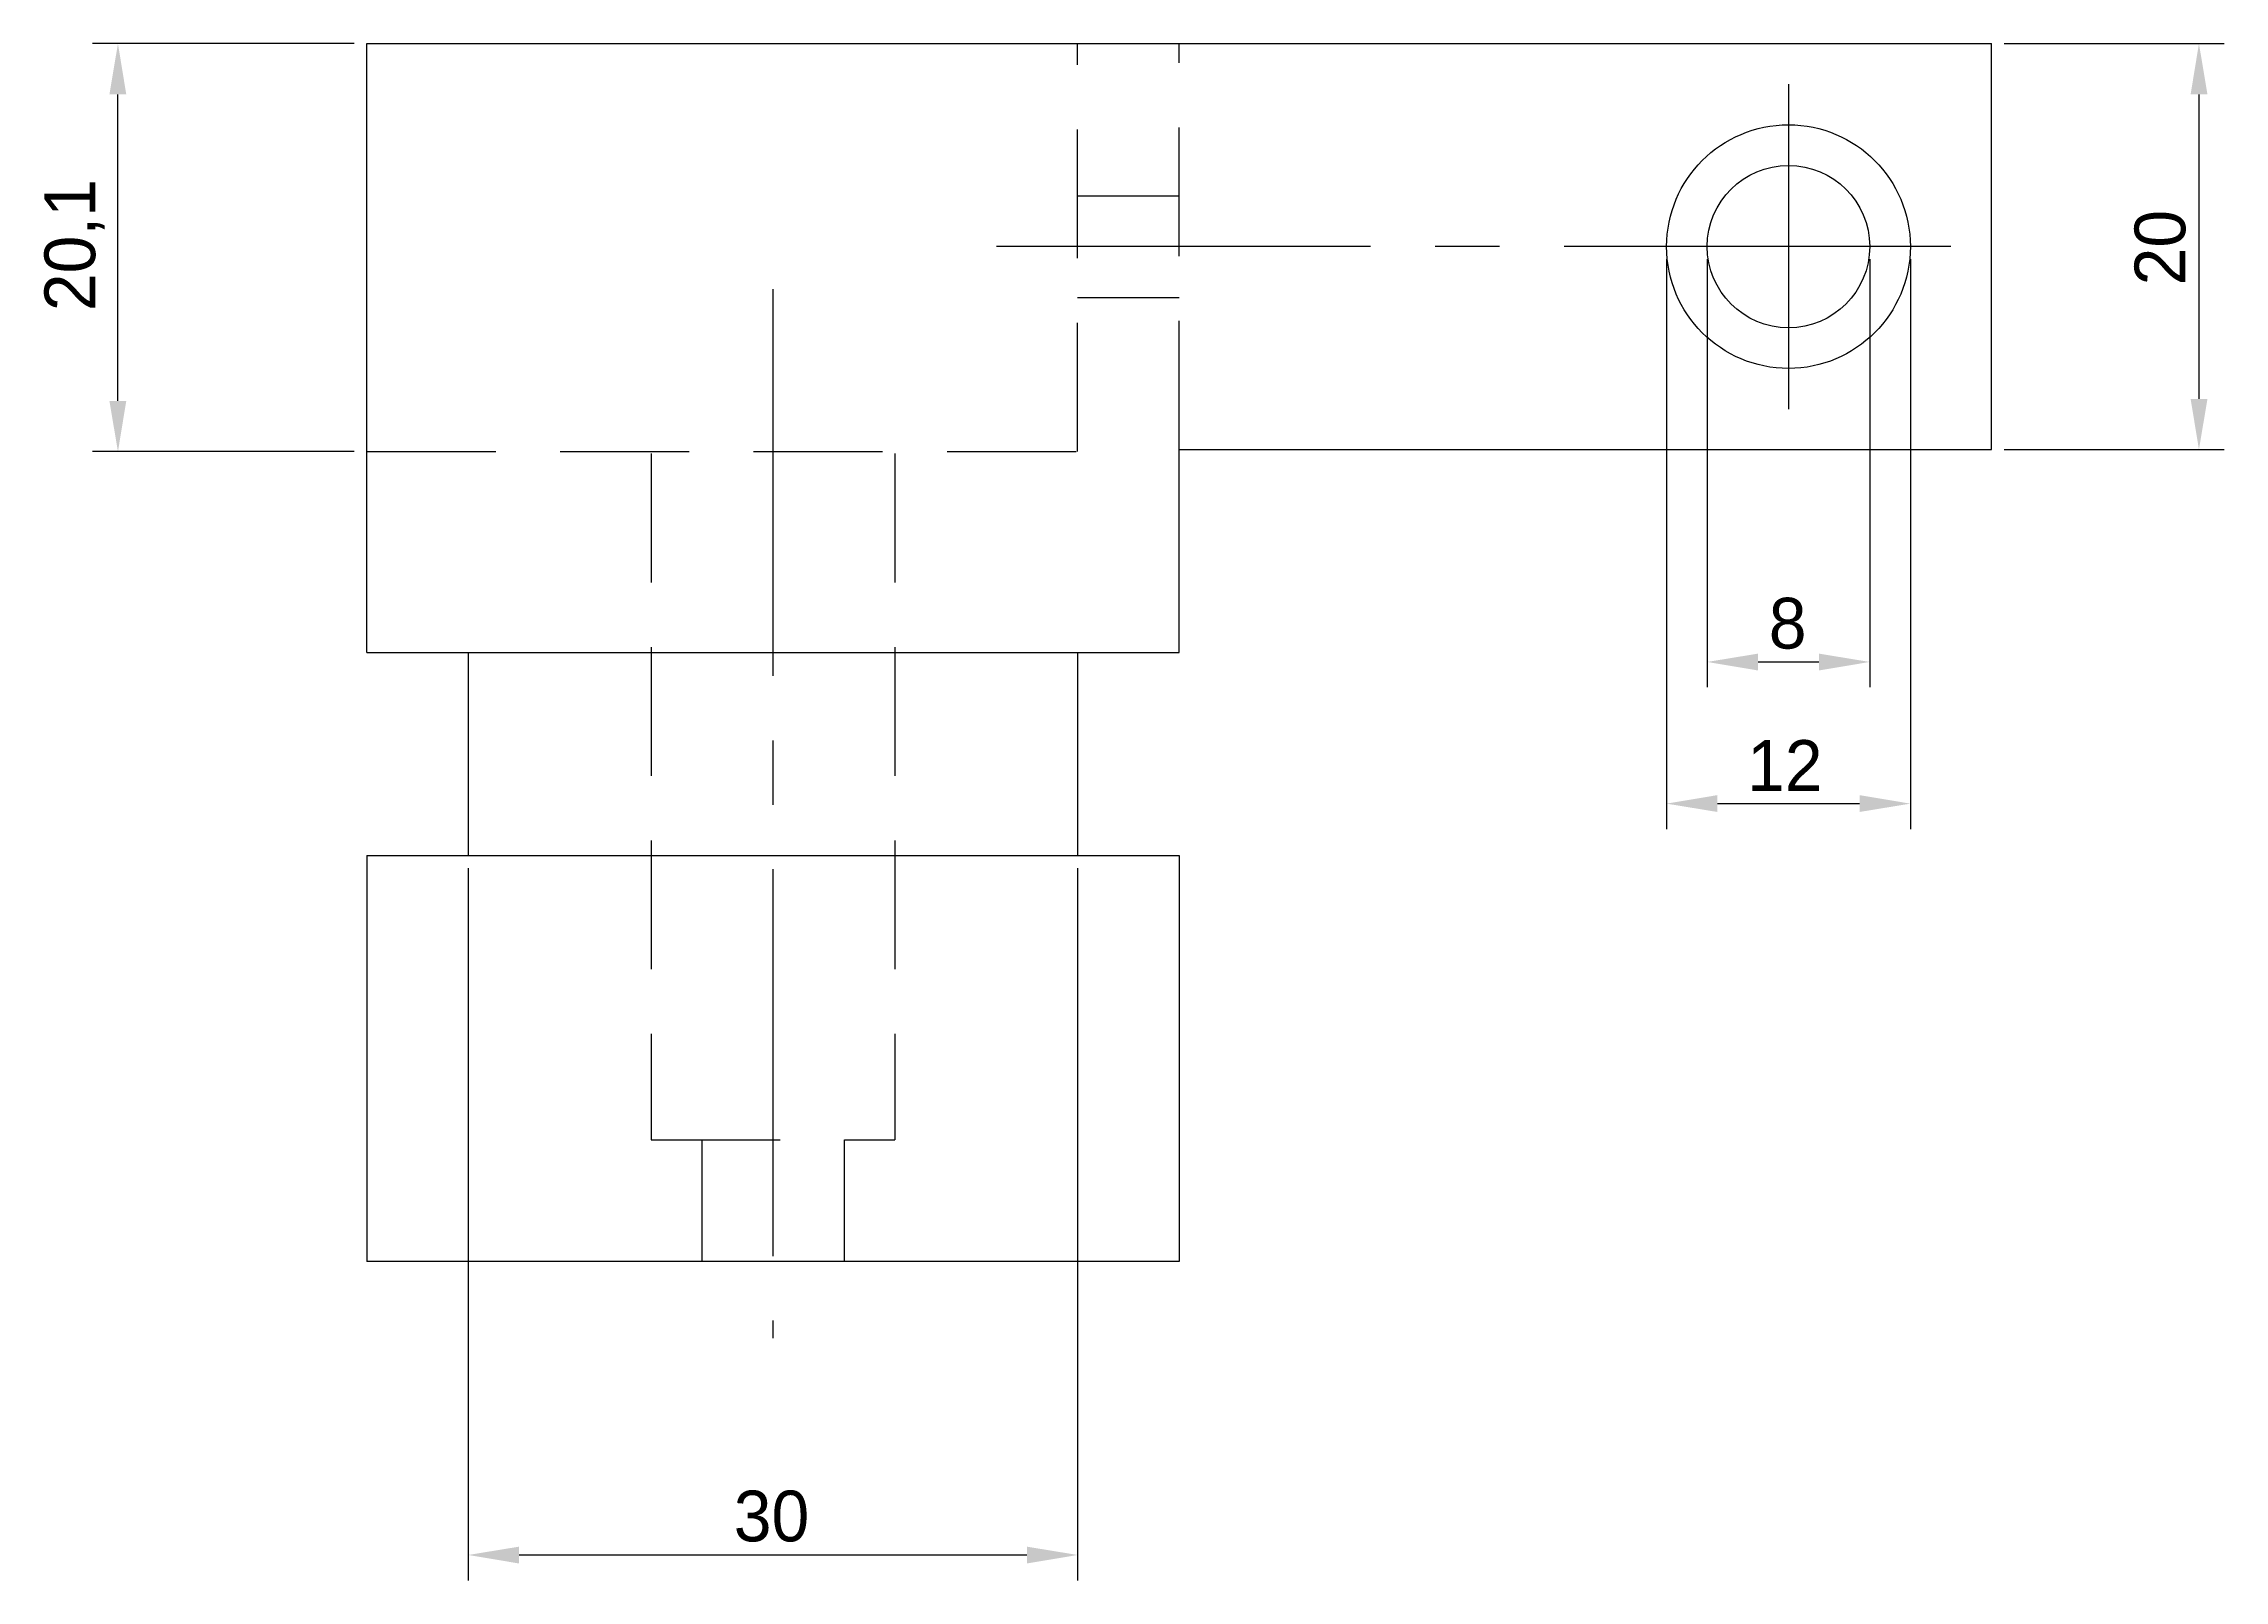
# Model space of a CAD drawing. Extents: x -37 to 181, y -12 to 208.
# Drawn here: x 74.1 to 181.5, y 114.3 to 190 of the extents above; entities that cross this region are included whole.
import ezdxf

# ---------------------------------------------------------------- set-up
doc = ezdxf.new("R2010")
doc.units = 0
doc.linetypes.add('CENTER2', pattern=[28.575, 19.05, -3.175, 3.175, -3.175])
doc.linetypes.add('DASHED2', pattern=[9.525, 6.35, -3.175])
doc.layers.get('0').update_dxf_attribs({"linetype": 'CONTINUOUS'})
doc.layers.get('DEFPOINTS').update_dxf_attribs({"linetype": 'CONTINUOUS'})
for name, color, linetype in [('A', 10, 'CONTINUOUS'), ('B', 40, 'DASHED2'), ('DIM', 144, 'CONTINUOUS'), ('E', 102, 'CENTER2')]:
    doc.layers.add(name, color=color, linetype=linetype)
doc.dimstyles.get("Standard").update_dxf_attribs({"dimtxt": 0.18, "dimasz": 0.18, "dimexe": 0.18, "dimexo": 0.0625, "dimgap": 0.09, "dimtad": 0, "dimtih": 1, "dimtoh": 1, "dimzin": 0, "dimcen": 0.09, "dimazin": 3, "dimtfac": 1, "dimtofl": 0, "dimtmove": 0, "dimatfit": 3})

# ---------------------------------------------------------------- blocks, each defined once
blk = doc.blocks.new('*U71')
at = {"layer": 'DIM', "color": 0}
blk.add_text('30', height=2.5, dxfattribs=at).set_placement((108.07, 116.22))
blk = doc.blocks.new('*D30')
at = {"layer": 'DEFPOINTS', "color": 0}
for p in [(95, 150), (125, 150), (125, 115.55)]:
    blk.add_point(p, dxfattribs=at)
at = {"layer": 'DIM', "color": 0}
for p, q in [((95, 149.38), (95, 114.3)), ((125, 149.38), (125, 114.3)), ((97.5, 115.55), (122.5, 115.55))]:
    blk.add_line(p, q, dxfattribs=at)
for points in [[(97.5, 115.96), (97.5, 115.13), (95, 115.55)], [(122.5, 115.96), (122.5, 115.13), (125, 115.55)]]:
    blk.add_solid(points, dxfattribs=at)
blk.add_blockref('*U71', (0, 0))
blk = doc.blocks.new('*U73')
at = {"layer": 'DIM', "color": 0}
blk.add_text('20,1', height=2.5, rotation=90, dxfattribs=at).set_placement((76.63, 176.82))
blk = doc.blocks.new('*D33')
at = {"layer": 'DEFPOINTS', "color": 0}
for p in [(77.75, 190), (90, 190), (90, 169.9)]:
    blk.add_point(p, dxfattribs=at)
at = {"layer": 'DIM', "color": 0}
for p, q in [((89.38, 190), (76.5, 190)), ((77.75, 172.4), (77.75, 187.5)), ((89.38, 169.9), (76.5, 169.9))]:
    blk.add_line(p, q, dxfattribs=at)
for points in [[(77.33, 187.5), (78.16, 187.5), (77.75, 190)], [(77.33, 172.4), (78.16, 172.4), (77.75, 169.9)]]:
    blk.add_solid(points, dxfattribs=at)
blk.add_blockref('*U73', (0, 0))
blk = doc.blocks.new('*U74')
at = {"layer": 'DIM', "color": 0}
blk.add_text('12', height=2.5, dxfattribs=at).set_placement((157.96, 153.19))
blk = doc.blocks.new('*D35')
at = {"layer": 'DEFPOINTS', "color": 0}
for p in [(154, 180), (166, 180), (166, 152.56)]:
    blk.add_point(p, dxfattribs=at)
at = {"layer": 'DIM', "color": 0}
for p, q in [((154, 179.38), (154, 151.31)), ((166, 179.38), (166, 151.31)), ((156.5, 152.56), (163.5, 152.56))]:
    blk.add_line(p, q, dxfattribs=at)
for points in [[(156.5, 152.98), (156.5, 152.15), (154, 152.56)], [(163.5, 152.98), (163.5, 152.15), (166, 152.56)]]:
    blk.add_solid(points, dxfattribs=at)
blk.add_blockref('*U74', (0, 0))
blk = doc.blocks.new('*U75')
at = {"layer": 'DIM', "color": 0}
blk.add_text('20', height=2.5, rotation=90, dxfattribs=at).set_placement((179.54, 178.09))
blk = doc.blocks.new('*D37')
at = {"layer": 'DEFPOINTS', "color": 0}
for p in [(170, 190), (170, 170), (180.21, 170)]:
    blk.add_point(p, dxfattribs=at)
at = {"layer": 'DIM', "color": 0}
for p, q in [((170.62, 190), (181.46, 190)), ((180.21, 187.5), (180.21, 172.5)), ((170.62, 170), (181.46, 170))]:
    blk.add_line(p, q, dxfattribs=at)
for points in [[(179.8, 187.5), (180.63, 187.5), (180.21, 190)], [(179.8, 172.5), (180.63, 172.5), (180.21, 170)]]:
    blk.add_solid(points, dxfattribs=at)
blk.add_blockref('*U75', (0, 0))
blk = doc.blocks.new('*U79')
at = {"layer": 'DIM', "color": 0}
blk.add_text('8', height=2.5, dxfattribs=at).set_placement((159.03, 160.2))
blk = doc.blocks.new('*D40')
at = {"layer": 'DEFPOINTS', "color": 0}
for p in [(156, 180), (164, 180), (164, 159.54)]:
    blk.add_point(p, dxfattribs=at)
at = {"layer": 'DIM', "color": 0}
for p, q in [((156, 179.38), (156, 158.29)), ((164, 179.38), (164, 158.29)), ((158.5, 159.54), (161.5, 159.54))]:
    blk.add_line(p, q, dxfattribs=at)
for points in [[(158.5, 159.95), (158.5, 159.12), (156, 159.54)], [(161.5, 159.95), (161.5, 159.12), (164, 159.54)]]:
    blk.add_solid(points, dxfattribs=at)
blk.add_blockref('*U79', (0, 0))

msp = doc.modelspace()

# ---------------------------------------------------------------- linework, layer by layer
at = {"layer": 'A'}
for p, q in [((90, 160), (90, 190)), ((90, 190), (170, 190)), ((170, 170), (170, 190)), ((130, 160), (130, 170)), ((130, 170), (170, 170)), ((90, 160), (130, 160)), ((95, 160), (95, 150)), ((125, 160), (125, 150)), ((90, 150), (90, 130)), ((90, 150), (130, 150)), ((130, 150), (130, 130)), ((130, 130), (90, 130))]:
    msp.add_line(p, q, dxfattribs=at)
for radius in [6, 4]:
    msp.add_circle((160, 180), radius, dxfattribs=at)
at = {"layer": 'B'}
for p, q in [((125, 169.9), (125, 190)), ((130, 170), (130, 190)), ((125, 182.5), (130, 182.5)), ((125, 177.5), (130, 177.5)), ((90, 169.9), (125, 169.9)), ((104, 169.8), (104, 136)), ((116, 169.8), (116, 136)), ((104, 136), (116, 136)), ((106.5, 136), (106.5, 130)), ((113.5, 136), (113.5, 130))]:
    msp.add_line(p, q, dxfattribs=at)
at = {"layer": 'E'}
for p, q in [((160, 188), (160, 172)), ((168, 180), (121, 180)), ((110, 177.9), (110, 126.232))]:
    msp.add_line(p, q, dxfattribs=at)

# ---------------------------------------------------------------- dimensions: what is measured, and where the dimension line sits
at = {"layer": 'DIM'}
for base, p1, p2, picture, middle in [((77.747, 190), (90, 169.9), (90, 190), '*D33', (75.62, 179.95)), ((180.213, 170), (170, 190), (170, 170), '*D37', (178.311, 180))]:
    dim = msp.add_linear_dim(base=base, p1=p1, p2=p2, angle=90, dimstyle='Standard', dxfattribs=at)
    dim.commit()
    dim.dimension.update_dxf_attribs({"geometry": picture, "text_midpoint": middle})
for base, p1, p2, picture, middle in [((166, 152.562), (154, 180), (166, 180), '*D35', (160, 154.442)), ((164, 159.537), (156, 180), (164, 180), '*D40', (160, 161.438))]:
    dim = msp.add_linear_dim(base=base, p1=p1, p2=p2, dimstyle='Standard', dxfattribs=at)
    dim.commit()
    dim.dimension.update_dxf_attribs({"geometry": picture, "text_midpoint": middle})
dim = msp.add_linear_dim(base=(125, 115.547), p1=(95, 150), p2=(125, 150), dimstyle='Standard', dxfattribs=at)
dim.commit()
dim.dimension.update_dxf_attribs({"geometry": '*D30', "text_midpoint": (110, 115.547), "dimtype": 128})

doc.saveas('drawing.dxf')
